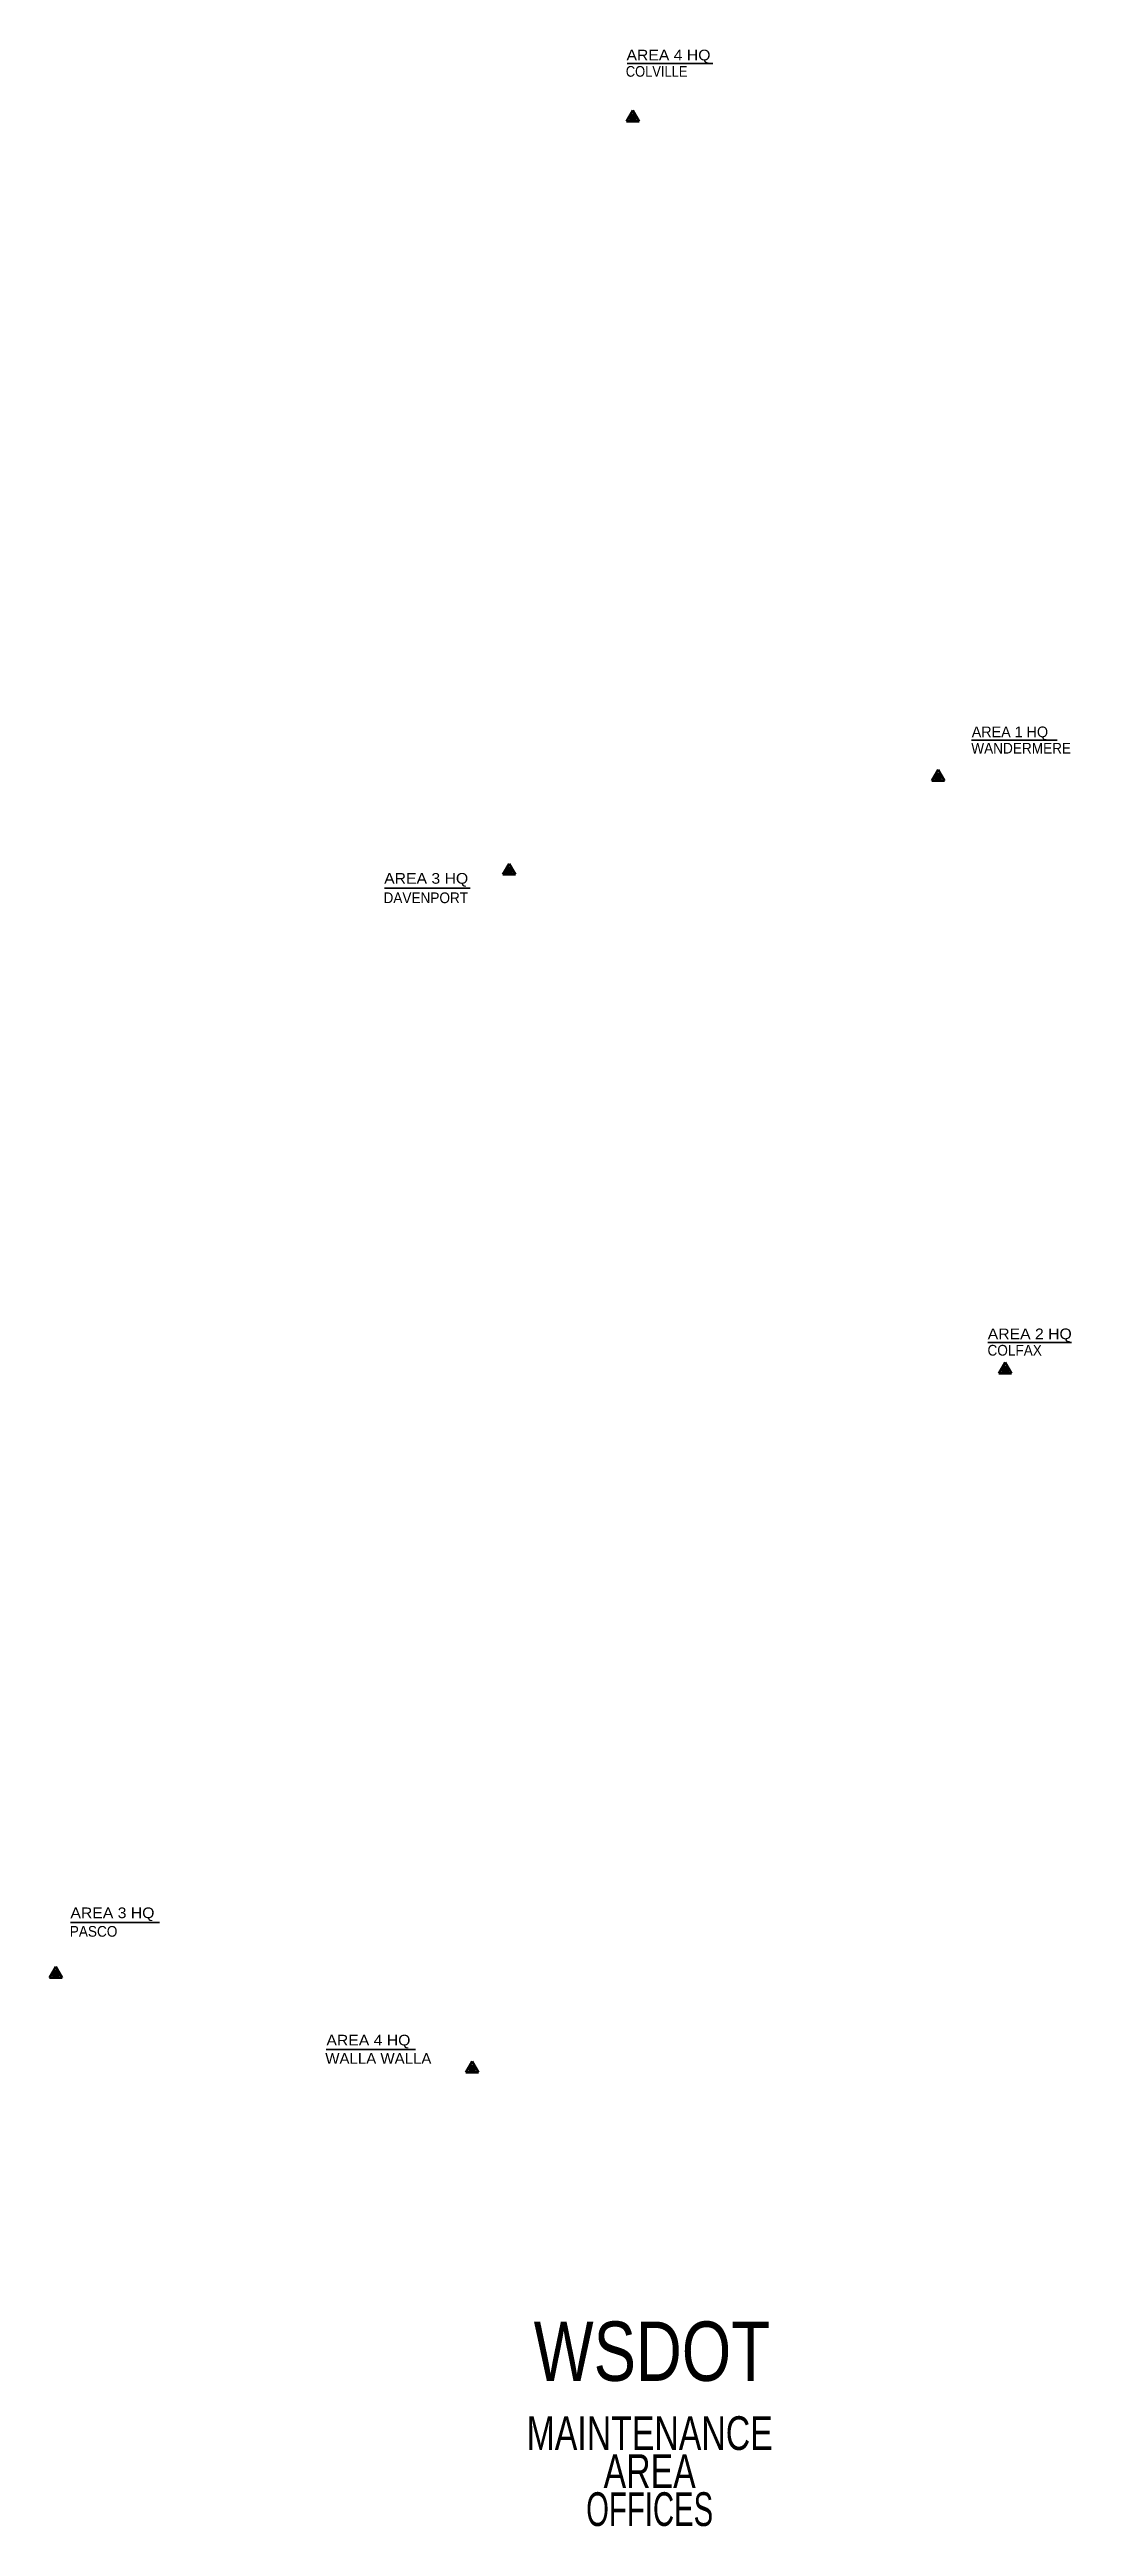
# Model space of a CAD drawing. Header units: feet. Extents: x -695918 to 957348, y -717364 to 469105.
# Drawn here: x 480025 to 957348, y -717364 to 439456 of the extents above; entities that cross this region are included whole.
import ezdxf
from ezdxf.enums import TextEntityAlignment as Align

# ---------------------------------------------------------------- set-up
doc = ezdxf.new("R2010")
doc.units = ezdxf.units.FT
doc.header["$LTSCALE"] = 2000
doc.header["$PDMODE"] = 32
doc.header["$PDSIZE"] = 1000
doc.layers.add('5', color=7, linetype='Continuous')
doc.layers.add('60', color=7, linetype='Continuous')
doc.layers.add('53', color=7, linetype='Continuous', lineweight=35)
doc.layers.add('54', color=7, linetype='Continuous', lineweight=53)

msp = doc.modelspace()

# ---------------------------------------------------------------- texts
at = {"layer": '5'}
for s, width, p in [('MAINTENANCE', 0.75, (760339, -681640)), ('AREA', 0.75, (760339, -699390)), ('OFFICES', 0.65, (760339, -717140))]:
    msp.add_text(s, height=15750, dxfattribs=dict(at, width=width)).set_placement(p, align=Align.CENTER)
at = {"layer": '53'}
for s, width, p in [('COLVILLE', 0.9, (749191, 426756)), ('AREA 4 HQ', 1.1, (749500, 434381)), ('WANDERMERE', 0.95, (910558, 110646)), ('AREA 3 HQ', 1.1, (636326, 49855)), ('DAVENPORT', 0.95, (636017, 40788)), ('AREA 2 HQ', 1.1, (918237, -162882)), ('COLFAX', 0.95, (918115, -170532)), ('AREA 3 HQ', 1.1, (489787, -433275)), ('PASCO', 0.95, (489478, -441930)), ('WALLA WALLA', 1.05, (608831, -501278)), ('AREA 4 HQ', 1.1, (609346, -492726))]:
    msp.add_text(s, height=5000, dxfattribs=dict(at, width=width)).set_placement(p)
msp.add_text('AREA 1 HQ', height=5000, dxfattribs=at).set_placement((910764, 118270))
at = {"layer": '60', "width": 0.8}
msp.add_text('WSDOT', height=27720, dxfattribs=at).set_placement((761345, -649367), align=Align.CENTER)

# ---------------------------------------------------------------- linework, layer by layer
at = {"layer": '53'}
for p, q in [((749869, 432974), (789905, 432974)), ((910619, 116966), (950655, 116966)), ((636490, 47727), (676525, 47727)), ((918330, -164427), (957348, -164427)), ((489781, -435317), (531428, -435317)), ((609236, -494666), (650883, -494666))]:
    msp.add_line(p, q, dxfattribs=at)
at = {"layer": '54'}
for p, q in [((752489, 410998), (749528, 405869)), ((755450, 405869), (749528, 405869)), ((752489, 409428), (750887, 406654)), ((754090, 406654), (750887, 406654)), ((755450, 405869), (752489, 410998)), ((754090, 406654), (752489, 409428)), ((895051, 103117), (892090, 97988)), ((898012, 97988), (892090, 97988)), ((895051, 101547), (893449, 98774)), ((896652, 98774), (893449, 98774)), ((898012, 97988), (895051, 103117)), ((896652, 98774), (895051, 101547)), ((694654, 59224), (691693, 54096)), ((697615, 54096), (694654, 59224)), ((697615, 54096), (691693, 54096)), ((694654, 57654), (693053, 54881)), ((696255, 54881), (693053, 54881)), ((696255, 54881), (694654, 57654)), ((926425, -173782), (923464, -178911)), ((929386, -178911), (923464, -178911)), ((926425, -175352), (924823, -178125)), ((928026, -178125), (924823, -178125)), ((929386, -178911), (926425, -173782)), ((928026, -178125), (926425, -175352)), ((482986, -455982), (480025, -461111)), ((485947, -461111), (480025, -461111)), ((482986, -457552), (481385, -460326)), ((484587, -460326), (481385, -460326)), ((485947, -461111), (482986, -455982)), ((484587, -460326), (482986, -457552)), ((677453, -500143), (674492, -505271)), ((680414, -505271), (674492, -505271)), ((677453, -501713), (675852, -504486)), ((679055, -504486), (675852, -504486)), ((680414, -505271), (677453, -500143)), ((679055, -504486), (677453, -501713))]:
    msp.add_line(p, q, dxfattribs=at)
for p in [(752489, 407579), (895051, 99698), (694654, 55805), (926425, -177201), (482986, -459401), (677453, -503562)]:
    msp.add_point(p, dxfattribs=at)

msp.set_redraw_order([(e.dxf.handle, doc.entitydb.next_handle()) for e in msp.query("TEXT MTEXT ATTDEF DIMENSION ARC_DIMENSION")])  # texts and dimensions are drawn at this point

doc.saveas('drawing.dxf')
